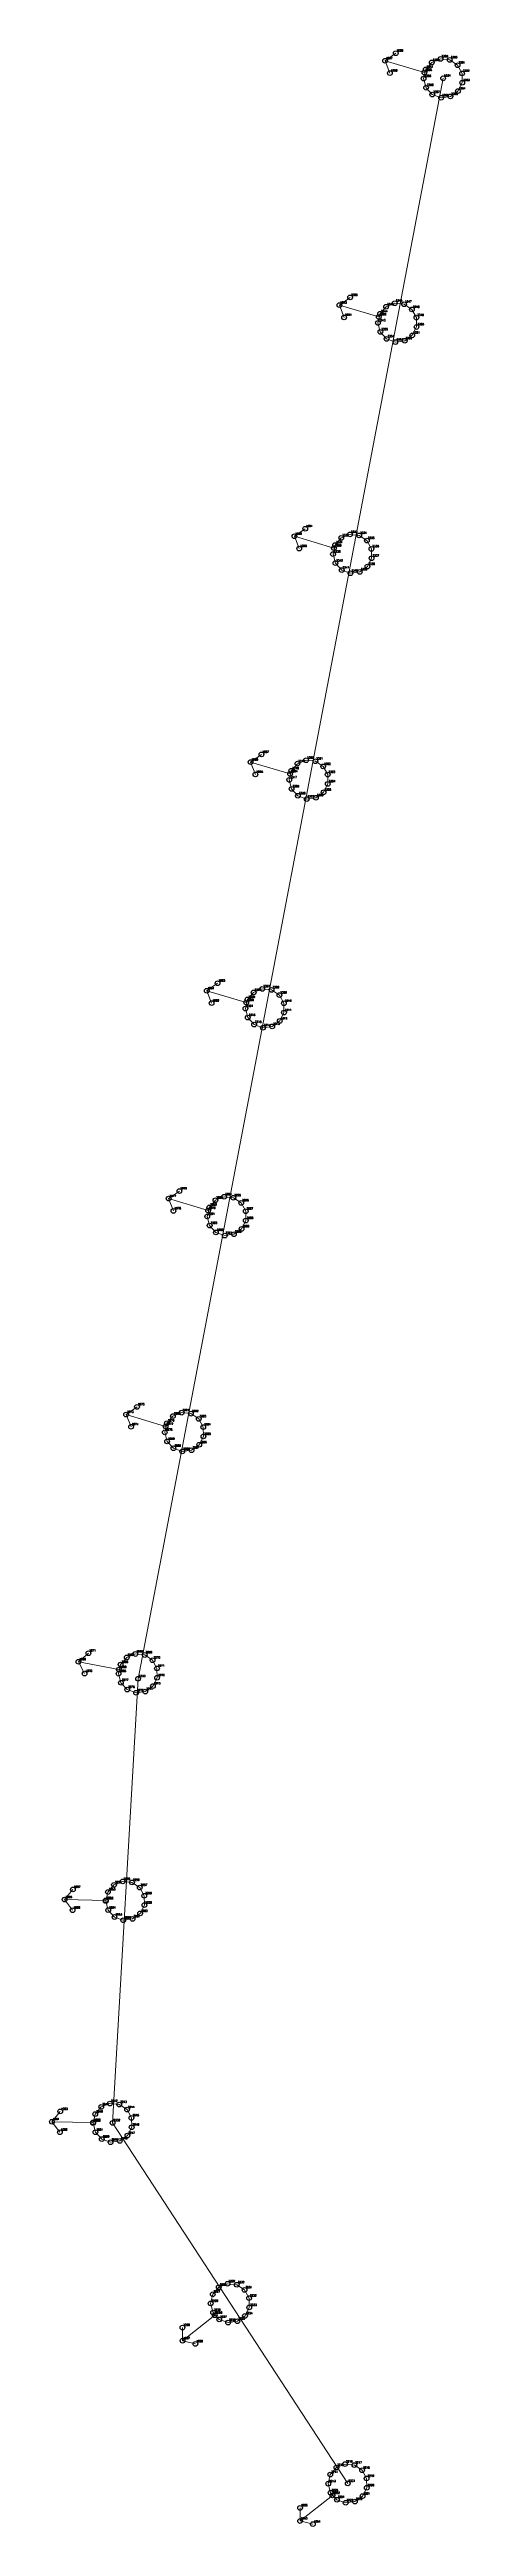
# Model space of a CAD drawing. Extents: x 1391501 to 1398271, y 354915 to 360782.
# Drawn here: x 1394146.7 to 1394213.7, y 360259.9 to 360655.1 of the extents above; entities that cross this region are included whole.
import ezdxf

# ---------------------------------------------------------------- set-up
doc = ezdxf.new("R2010")
doc.units = 0
doc.header["$PDMODE"] = 33
doc.header["$PDSIZE"] = 0.75
doc.layers.add('12 - ценные элементы визуального восприятия территории', color=7, linetype='Continuous')
doc.styles.get("Standard").update_dxf_attribs({"font": 'simplex.shx'})

msp = doc.modelspace()

# ---------------------------------------------------------------- linework, layer by layer
for p in [(1394206.37, 360650.47), (1394206.7, 360651.93), (1394207.67, 360653.06), (1394209.06, 360653.61), (1394210.54, 360653.45), (1394211.79, 360652.62), (1394212.5, 360651.31), (1394206.75, 360649.03), (1394207.75, 360647.93), (1394209.16, 360647.42), (1394210.63, 360647.63), (1394211.85, 360648.49), (1394212.52, 360649.82), (1394201.77, 360614.63), (1394199.08, 360611.49), (1394199.41, 360612.95), (1394200.39, 360614.08), (1394203.26, 360614.47), (1394204.5, 360613.64), (1394205.21, 360612.33), (1394205.23, 360610.84), (1394199.46, 360610.05), (1394200.46, 360608.95), (1394201.87, 360608.44), (1394203.35, 360608.64), (1394204.56, 360609.51), (1394192.25, 360576.05), (1394193.22, 360577.18), (1394194.61, 360577.73), (1394196.09, 360577.58), (1394197.33, 360576.75), (1394198.04, 360575.44), (1394191.91, 360574.6), (1394192.29, 360573.16), (1394193.3, 360572.05), (1394194.7, 360571.55), (1394196.18, 360571.75), (1394197.39, 360572.62), (1394198.07, 360573.95), (1394185.26, 360540.03), (1394186.23, 360541.16), (1394187.62, 360541.71), (1394189.1, 360541.55), (1394190.34, 360540.72), (1394191.06, 360539.41), (1394184.93, 360538.57), (1394185.31, 360537.13), (1394186.31, 360536.03), (1394187.72, 360535.52), (1394189.19, 360535.72), (1394190.41, 360536.59), (1394191.08, 360537.92), (1394179.25, 360504.66), (1394180.63, 360505.21), (1394182.12, 360505.06), (1394183.36, 360504.23), (1394177.94, 360502.08), (1394178.27, 360503.53), (1394178.32, 360500.64), (1394183.42, 360500.1), (1394184.07, 360502.92), (1394184.09, 360501.43), (1394179.33, 360499.53), (1394180.73, 360499.03), (1394182.21, 360499.23), (1394171.85, 360468.91), (1394172.18, 360470.36), (1394173.15, 360471.49), (1394174.54, 360472.04), (1394176.02, 360471.89), (1394177.26, 360471.06), (1394177.98, 360469.75), (1394178, 360468.26), (1394172.23, 360467.46), (1394173.23, 360466.36), (1394174.64, 360465.86), (1394176.11, 360466.06), (1394177.33, 360466.92), (1394166.38, 360437.05), (1394167.77, 360437.6), (1394169.25, 360437.44), (1394165.07, 360434.46), (1394165.41, 360435.92), (1394165.45, 360433.02), (1394170.49, 360436.61), (1394171.21, 360435.3), (1394171.23, 360433.81), (1394166.46, 360431.92), (1394167.86, 360431.41), (1394169.34, 360431.61), (1394170.56, 360432.48), (1394158.03, 360397.41), (1394159.01, 360398.54), (1394160.39, 360399.09), (1394161.88, 360398.93), (1394163.12, 360398.1), (1394157.7, 360395.95), (1394158.08, 360394.51), (1394159.08, 360393.41), (1394163.18, 360393.97), (1394163.83, 360396.79), (1394163.85, 360395.3), (1394160.49, 360392.9), (1394161.96, 360393.1), (1394156.97, 360362.25), (1394158.36, 360362.8), (1394159.84, 360362.64), (1394161.08, 360361.81), (1394155.66, 360359.66), (1394156, 360361.11), (1394156.04, 360358.22), (1394161.14, 360357.68), (1394161.79, 360360.5), (1394161.82, 360359.01), (1394157.05, 360357.12), (1394158.45, 360356.61), (1394159.93, 360356.81), (1394154.94, 360326.81), (1394156.33, 360327.36), (1394157.81, 360327.2), (1394159.05, 360326.38), (1394153.63, 360324.23), (1394153.97, 360325.68), (1394154.01, 360322.78), (1394159.11, 360322.24), (1394159.76, 360325.07), (1394159.79, 360323.57), (1394155.02, 360321.68), (1394156.42, 360321.17), (1394157.9, 360321.38), (1394175.08, 360298.59), (1394176.56, 360298.44), (1394172.39, 360295.46), (1394172.72, 360296.91), (1394173.69, 360298.04), (1394177.8, 360297.61), (1394178.52, 360296.3), (1394178.54, 360294.81), (1394172.77, 360294.01), (1394173.77, 360292.91), (1394175.18, 360292.4), (1394176.65, 360292.61), (1394177.87, 360293.47), (1394191.14, 360266.69), (1394191.48, 360268.14), (1394192.45, 360269.27), (1394193.83, 360269.82), (1394195.32, 360269.67), (1394196.56, 360268.84), (1394197.27, 360267.53), (1394191.52, 360265.25), (1394192.53, 360264.14), (1394193.93, 360263.64), (1394195.41, 360263.84), (1394196.62, 360264.71), (1394197.3, 360266.04)]:
    msp.add_point(p)
at = {"layer": '12 - ценные элементы визуального восприятия территории', "color": 7, "lineweight": 20}
for points in [[(1394200.21, 360653.32), (1394201.93, 360654.53)], [(1394194.26, 360266.74), (1394156.75, 360324.27), (1394160.81, 360395.14), (1394209.48, 360650.52)], [(1394206.5, 360651.43), (1394200.21, 360653.32)], [(1394200.21, 360653.32), (1394200.98, 360651.35)], [(1394192.92, 360614.34), (1394194.64, 360615.55)], [(1394199.21, 360612.45), (1394192.92, 360614.34)], [(1394192.92, 360614.34), (1394193.69, 360612.37)], [(1394185.75, 360577.44), (1394187.48, 360578.65)], [(1394192.05, 360575.55), (1394185.75, 360577.44)], [(1394185.75, 360577.44), (1394186.52, 360575.48)], [(1394178.77, 360541.41), (1394180.49, 360542.63)], [(1394185.06, 360539.52), (1394178.77, 360541.41)], [(1394178.77, 360541.41), (1394179.54, 360539.45)], [(1394171.78, 360504.92), (1394173.5, 360506.13)], [(1394178.07, 360503.03), (1394171.78, 360504.92)], [(1394171.78, 360504.92), (1394172.55, 360502.96)], [(1394165.69, 360471.75), (1394167.41, 360472.96)], [(1394171.98, 360469.86), (1394165.69, 360471.75)], [(1394165.69, 360471.75), (1394166.46, 360469.79)], [(1394158.91, 360437.3), (1394160.64, 360438.52)], [(1394165.21, 360435.41), (1394158.91, 360437.3)], [(1394158.91, 360437.3), (1394159.69, 360435.34)], [(1394151.3, 360397.84), (1394152.89, 360399.22)], [(1394157.76, 360396.6), (1394151.3, 360397.84)], [(1394151.3, 360397.84), (1394152.27, 360395.96)], [(1394149.09, 360359.89), (1394150.42, 360361.52)], [(1394155.66, 360359.77), (1394149.09, 360359.89)], [(1394149.09, 360359.89), (1394150.37, 360358.21)], [(1394147.06, 360324.45), (1394148.39, 360326.09)], [(1394153.63, 360324.34), (1394147.06, 360324.45)], [(1394147.06, 360324.45), (1394148.34, 360322.77)], [(1394167.9, 360289.5), (1394167.89, 360291.61)], [(1394173.05, 360293.58), (1394167.9, 360289.5)], [(1394167.9, 360289.5), (1394169.95, 360289.01)], [(1394191.81, 360264.81), (1394186.65, 360260.74)], [(1394186.65, 360260.74), (1394186.65, 360262.84)], [(1394186.65, 360260.74), (1394188.7, 360260.24)]]:
    msp.add_lwpolyline(points, dxfattribs=at)
for points in [[(1394206.37, 360650.47), (1394206.7, 360651.93), (1394207.67, 360653.06), (1394209.06, 360653.61), (1394210.54, 360653.45), (1394211.79, 360652.62), (1394212.5, 360651.31), (1394212.52, 360649.82), (1394211.85, 360648.49), (1394210.63, 360647.63), (1394209.16, 360647.42), (1394207.75, 360647.93), (1394206.75, 360649.03), (1394206.37, 360650.47)], [(1394199.08, 360611.49), (1394199.41, 360612.95), (1394200.39, 360614.08), (1394201.77, 360614.63), (1394203.26, 360614.47), (1394204.5, 360613.64), (1394205.21, 360612.33), (1394205.23, 360610.84), (1394204.56, 360609.51), (1394203.35, 360608.64), (1394201.87, 360608.44), (1394200.46, 360608.95), (1394199.46, 360610.05), (1394199.08, 360611.49)], [(1394191.91, 360574.6), (1394192.25, 360576.05), (1394193.22, 360577.18), (1394194.61, 360577.73), (1394196.09, 360577.58), (1394197.33, 360576.75), (1394198.04, 360575.44), (1394198.07, 360573.95), (1394197.39, 360572.62), (1394196.18, 360571.75), (1394194.7, 360571.55), (1394193.3, 360572.05), (1394192.29, 360573.16), (1394191.91, 360574.6)], [(1394184.93, 360538.57), (1394185.26, 360540.03), (1394186.23, 360541.16), (1394187.62, 360541.71), (1394189.1, 360541.55), (1394190.34, 360540.72), (1394191.06, 360539.41), (1394191.08, 360537.92), (1394190.41, 360536.59), (1394189.19, 360535.72), (1394187.72, 360535.52), (1394186.31, 360536.03), (1394185.31, 360537.13), (1394184.93, 360538.57)], [(1394177.94, 360502.08), (1394178.27, 360503.53), (1394179.25, 360504.66), (1394180.63, 360505.21), (1394182.12, 360505.06), (1394183.36, 360504.23), (1394184.07, 360502.92), (1394184.09, 360501.43), (1394183.42, 360500.1), (1394182.21, 360499.23), (1394180.73, 360499.03), (1394179.33, 360499.53), (1394178.32, 360500.64), (1394177.94, 360502.08)], [(1394171.85, 360468.91), (1394172.18, 360470.36), (1394173.15, 360471.49), (1394174.54, 360472.04), (1394176.02, 360471.89), (1394177.26, 360471.06), (1394177.98, 360469.75), (1394178, 360468.26), (1394177.33, 360466.92), (1394176.11, 360466.06), (1394174.64, 360465.86), (1394173.23, 360466.36), (1394172.23, 360467.46), (1394171.85, 360468.91)], [(1394165.07, 360434.46), (1394165.41, 360435.92), (1394166.38, 360437.05), (1394167.77, 360437.6), (1394169.25, 360437.44), (1394170.49, 360436.61), (1394171.21, 360435.3), (1394171.23, 360433.81), (1394170.56, 360432.48), (1394169.34, 360431.61), (1394167.86, 360431.41), (1394166.46, 360431.92), (1394165.45, 360433.02), (1394165.07, 360434.46)], [(1394157.7, 360395.95), (1394158.03, 360397.41), (1394159.01, 360398.54), (1394160.39, 360399.09), (1394161.88, 360398.93), (1394163.12, 360398.1), (1394163.83, 360396.79), (1394163.85, 360395.3), (1394163.18, 360393.97), (1394161.96, 360393.1), (1394160.49, 360392.9), (1394159.08, 360393.41), (1394158.08, 360394.51), (1394157.7, 360395.95)], [(1394155.66, 360359.66), (1394156, 360361.11), (1394156.97, 360362.25), (1394158.36, 360362.8), (1394159.84, 360362.64), (1394161.08, 360361.81), (1394161.79, 360360.5), (1394161.82, 360359.01), (1394161.14, 360357.68), (1394159.93, 360356.81), (1394158.45, 360356.61), (1394157.05, 360357.12), (1394156.04, 360358.22), (1394155.66, 360359.66)], [(1394153.63, 360324.23), (1394153.97, 360325.68), (1394154.94, 360326.81), (1394156.33, 360327.36), (1394157.81, 360327.2), (1394159.05, 360326.38), (1394159.76, 360325.07), (1394159.79, 360323.57), (1394159.11, 360322.24), (1394157.9, 360321.38), (1394156.42, 360321.17), (1394155.02, 360321.68), (1394154.01, 360322.78), (1394153.63, 360324.23)], [(1394172.39, 360295.46), (1394172.72, 360296.91), (1394173.69, 360298.04), (1394175.08, 360298.59), (1394176.56, 360298.44), (1394177.8, 360297.61), (1394178.52, 360296.3), (1394178.54, 360294.81), (1394177.87, 360293.47), (1394176.65, 360292.61), (1394175.18, 360292.4), (1394173.77, 360292.91), (1394172.77, 360294.01), (1394172.39, 360295.46)], [(1394191.14, 360266.69), (1394191.48, 360268.14), (1394192.45, 360269.27), (1394193.83, 360269.82), (1394195.32, 360269.67), (1394196.56, 360268.84), (1394197.27, 360267.53), (1394197.3, 360266.04), (1394196.62, 360264.71), (1394195.41, 360263.84), (1394193.93, 360263.64), (1394192.53, 360264.14), (1394191.52, 360265.25), (1394191.14, 360266.69)]]:
    msp.add_lwpolyline(points, close=True, dxfattribs=at)
at = {"layer": '12 - ценные элементы визуального восприятия территории'}
for p in [(1394201.93, 360654.53), (1394200.21, 360653.32), (1394200.98, 360651.35), (1394206.5, 360651.43), (1394209.48, 360650.52), (1394194.64, 360615.55), (1394192.92, 360614.34), (1394193.69, 360612.37), (1394199.21, 360612.45), (1394185.75, 360577.44), (1394186.52, 360575.48), (1394187.48, 360578.65), (1394192.05, 360575.55), (1394178.77, 360541.41), (1394179.54, 360539.45), (1394180.49, 360542.63), (1394185.06, 360539.52), (1394171.78, 360504.92), (1394173.5, 360506.13), (1394172.55, 360502.96), (1394178.07, 360503.03), (1394167.41, 360472.96), (1394165.69, 360471.75), (1394166.46, 360469.79), (1394171.98, 360469.86), (1394158.91, 360437.3), (1394160.64, 360438.52), (1394159.69, 360435.34), (1394165.21, 360435.41), (1394151.3, 360397.84), (1394152.89, 360399.22), (1394152.27, 360395.96), (1394157.76, 360396.6), (1394160.81, 360395.14), (1394149.09, 360359.89), (1394150.37, 360358.21), (1394150.42, 360361.52), (1394155.66, 360359.77), (1394148.39, 360326.09), (1394147.06, 360324.45), (1394148.34, 360322.77), (1394153.63, 360324.34), (1394156.75, 360324.27), (1394167.89, 360291.61), (1394173.05, 360293.58), (1394167.9, 360289.5), (1394169.95, 360289.01), (1394194.26, 360266.74), (1394186.65, 360262.84), (1394191.81, 360264.81), (1394186.65, 360260.74), (1394188.7, 360260.24)]:
    msp.add_point(p, dxfattribs=at)

# ---------------------------------------------------------------- texts
at = {"color": 7}
for s, p in [('3356', (1394206.5, 360650.75)), ('3357', (1394206.83, 360652.2)), ('3358', (1394207.8, 360653.33)), ('3359', (1394209.19, 360653.89)), ('3360', (1394210.67, 360653.73)), ('3361', (1394211.91, 360652.9)), ('3362', (1394212.63, 360651.59)), ('3368', (1394206.88, 360649.31)), ('3367', (1394207.88, 360648.21)), ('3366', (1394209.29, 360647.7)), ('3365', (1394210.76, 360647.9)), ('3364', (1394211.98, 360648.77)), ('3363', (1394212.65, 360650.1)), ('3346', (1394201.9, 360614.9)), ('3347', (1394203.39, 360614.75)), ('3343', (1394199.21, 360611.77)), ('3344', (1394199.54, 360613.22)), ('3345', (1394200.52, 360614.35)), ('3348', (1394204.63, 360613.92)), ('3349', (1394205.34, 360612.61)), ('3350', (1394205.36, 360611.12)), ('3355', (1394199.59, 360610.33)), ('3354', (1394200.59, 360609.22)), ('3353', (1394202, 360608.72)), ('3352', (1394203.47, 360608.92)), ('3351', (1394204.69, 360609.79)), ('3331', (1394192.38, 360576.33)), ('3332', (1394193.35, 360577.46)), ('3333', (1394194.73, 360578.01)), ('3334', (1394196.22, 360577.85)), ('3335', (1394197.46, 360577.02)), ('3336', (1394198.17, 360575.71)), ('3330', (1394192.04, 360574.87)), ('3342', (1394192.42, 360573.43)), ('3341', (1394193.43, 360572.33)), ('3340', (1394194.83, 360571.82)), ('3339', (1394196.31, 360572.02)), ('3338', (1394197.52, 360572.89)), ('3337', (1394198.2, 360574.22)), ('3318', (1394185.39, 360540.3)), ('3319', (1394186.36, 360541.43)), ('3320', (1394187.75, 360541.98)), ('3321', (1394189.23, 360541.83)), ('3322', (1394190.47, 360541)), ('3323', (1394191.19, 360539.69)), ('3317', (1394185.06, 360538.85)), ('3329', (1394185.44, 360537.4)), ('3328', (1394186.44, 360536.3)), ('3327', (1394187.84, 360535.79)), ('3326', (1394189.32, 360536)), ('3325', (1394190.54, 360536.86)), ('3324', (1394191.21, 360538.19)), ('3306', (1394179.38, 360504.94)), ('3307', (1394180.76, 360505.49)), ('3308', (1394182.25, 360505.33)), ('3309', (1394183.49, 360504.5)), ('3304', (1394178.07, 360502.35)), ('3305', (1394178.4, 360503.81)), ('3316', (1394178.45, 360500.91)), ('3312', (1394183.55, 360500.37)), ('3310', (1394184.2, 360503.19)), ('3311', (1394184.22, 360501.7)), ('3315', (1394179.45, 360499.81)), ('3314', (1394180.86, 360499.3)), ('3313', (1394182.34, 360499.5)), ('3294', (1394174.67, 360472.32)), ('3291', (1394171.98, 360469.18)), ('3292', (1394172.31, 360470.64)), ('3293', (1394173.28, 360471.77)), ('3295', (1394176.15, 360472.16)), ('3296', (1394177.39, 360471.33)), ('3297', (1394178.11, 360470.02)), ('3298', (1394178.13, 360468.53)), ('3303', (1394172.36, 360467.74)), ('3302', (1394173.36, 360466.64)), ('3301', (1394174.76, 360466.13)), ('3300', (1394176.24, 360466.33)), ('3299', (1394177.46, 360467.2)), ('3280', (1394166.51, 360437.32)), ('3281', (1394167.9, 360437.87)), ('3282', (1394169.38, 360437.71)), ('3283', (1394170.62, 360436.89)), ('3278', (1394165.2, 360434.74)), ('3279', (1394165.54, 360436.19)), ('3290', (1394165.58, 360433.29)), ('3286', (1394170.68, 360432.75)), ('3284', (1394171.33, 360435.58)), ('3285', (1394171.36, 360434.08)), ('3289', (1394166.59, 360432.19)), ('3288', (1394167.99, 360431.68)), ('3287', (1394169.47, 360431.89)), ('3266', (1394158.16, 360397.68)), ('3267', (1394159.13, 360398.81)), ('3268', (1394160.52, 360399.36)), ('3269', (1394162, 360399.21)), ('3270', (1394163.25, 360398.38)), ('3265', (1394157.83, 360396.23)), ('3277', (1394158.21, 360394.79)), ('3276', (1394159.21, 360393.68)), ('3274', (1394162.09, 360393.38)), ('3273', (1394163.31, 360394.25)), ('3271', (1394163.96, 360397.07)), ('3272', (1394163.98, 360395.58)), ('3275', (1394160.62, 360393.18)), ('3254', (1394157.1, 360362.52)), ('3255', (1394158.49, 360363.07)), ('3256', (1394159.97, 360362.91)), ('3257', (1394161.21, 360362.09)), ('3252', (1394155.79, 360359.94)), ('3253', (1394156.13, 360361.39)), ('3264', (1394156.17, 360358.49)), ('3260', (1394161.27, 360357.95)), ('3258', (1394161.92, 360360.78)), ('3259', (1394161.95, 360359.28)), ('3263', (1394157.18, 360357.39)), ('3262', (1394158.58, 360356.88)), ('3261', (1394160.06, 360357.09)), ('3241', (1394155.07, 360327.09)), ('3242', (1394156.46, 360327.64)), ('3243', (1394157.94, 360327.48)), ('3244', (1394159.18, 360326.65)), ('3239', (1394153.76, 360324.5)), ('3240', (1394154.1, 360325.95)), ('3251', (1394154.14, 360323.06)), ('3247', (1394159.24, 360322.52)), ('3245', (1394159.89, 360325.34)), ('3246', (1394159.92, 360323.85)), ('3250', (1394155.15, 360321.96)), ('3249', (1394156.55, 360321.45)), ('3248', (1394158.03, 360321.65)), ('3229', (1394175.21, 360298.87)), ('3230', (1394176.69, 360298.71)), ('3226', (1394172.52, 360295.73)), ('3227', (1394172.85, 360297.19)), ('3228', (1394173.82, 360298.32)), ('3231', (1394177.93, 360297.88)), ('3232', (1394178.65, 360296.57)), ('3233', (1394178.67, 360295.08)), ('3238', (1394172.9, 360294.29)), ('3237', (1394173.9, 360293.19)), ('3236', (1394175.3, 360292.68)), ('3235', (1394176.78, 360292.88)), ('3234', (1394178, 360293.75)), ('3213', (1394191.27, 360266.96)), ('3214', (1394191.61, 360268.42)), ('3215', (1394192.58, 360269.55)), ('3216', (1394193.96, 360270.1)), ('3217', (1394195.45, 360269.94)), ('3218', (1394196.69, 360269.11)), ('3219', (1394197.4, 360267.8)), ('3225', (1394191.65, 360265.52)), ('3224', (1394192.66, 360264.42)), ('3223', (1394194.06, 360263.91)), ('3222', (1394195.54, 360264.11)), ('3221', (1394196.75, 360264.98)), ('3220', (1394197.42, 360266.31))]:
    msp.add_text(s, height=0.311, dxfattribs=at).set_placement(p)
at = {"layer": '12 - ценные элементы визуального восприятия территории', "color": 7}
for s, p in [('1099', (1394202.06, 360654.8)), ('1097', (1394200.34, 360653.59)), ('1098', (1394201.11, 360651.63)), ('1096', (1394206.63, 360651.7)), ('6334', (1394209.61, 360650.8)), ('1093', (1394193.05, 360614.61)), ('1095', (1394194.77, 360615.82)), ('1094', (1394193.82, 360612.65)), ('1092', (1394199.34, 360612.72)), ('1089', (1394185.88, 360577.71)), ('1090', (1394186.65, 360575.75)), ('1091', (1394187.61, 360578.93)), ('1088', (1394192.18, 360575.83)), ('1085', (1394178.9, 360541.69)), ('1086', (1394179.67, 360539.73)), ('1087', (1394180.62, 360542.9)), ('1084', (1394185.19, 360539.8)), ('1081', (1394171.91, 360505.19)), ('1083', (1394173.63, 360506.41)), ('1082', (1394172.68, 360503.23)), ('1080', (1394178.2, 360503.31)), ('1079', (1394167.54, 360473.24)), ('1077', (1394165.82, 360472.02)), ('1078', (1394166.59, 360470.06)), ('1076', (1394172.11, 360470.13)), ('1073', (1394159.04, 360437.58)), ('1075', (1394160.77, 360438.79)), ('1074', (1394159.81, 360435.62)), ('1072', (1394165.34, 360435.69)), ('1069', (1394151.43, 360398.11)), ('1071', (1394153.02, 360399.49)), ('1070', (1394152.4, 360396.24)), ('1068', (1394157.88, 360396.87)), ('6333', (1394160.94, 360395.42)), ('1067', (1394150.55, 360361.8)), ('1065', (1394149.22, 360360.16)), ('1066', (1394150.5, 360358.48)), ('1064', (1394155.79, 360360.05)), ('1063', (1394148.52, 360326.36)), ('1061', (1394147.19, 360324.73)), ('1062', (1394148.47, 360323.05)), ('1060', (1394153.76, 360324.61)), ('6332', (1394156.88, 360324.55)), ('1059', (1394168.02, 360291.89)), ('1056', (1394173.18, 360293.85)), ('1057', (1394168.03, 360289.78)), ('1058', (1394170.08, 360289.29)), ('6331', (1394194.39, 360267.01)), ('1055', (1394186.78, 360263.12)), ('1052', (1394191.94, 360265.08)), ('1053', (1394186.78, 360261.01)), ('1054', (1394188.83, 360260.52))]:
    msp.add_text(s, height=0.311, dxfattribs=at).set_placement(p)

doc.saveas('drawing.dxf')
